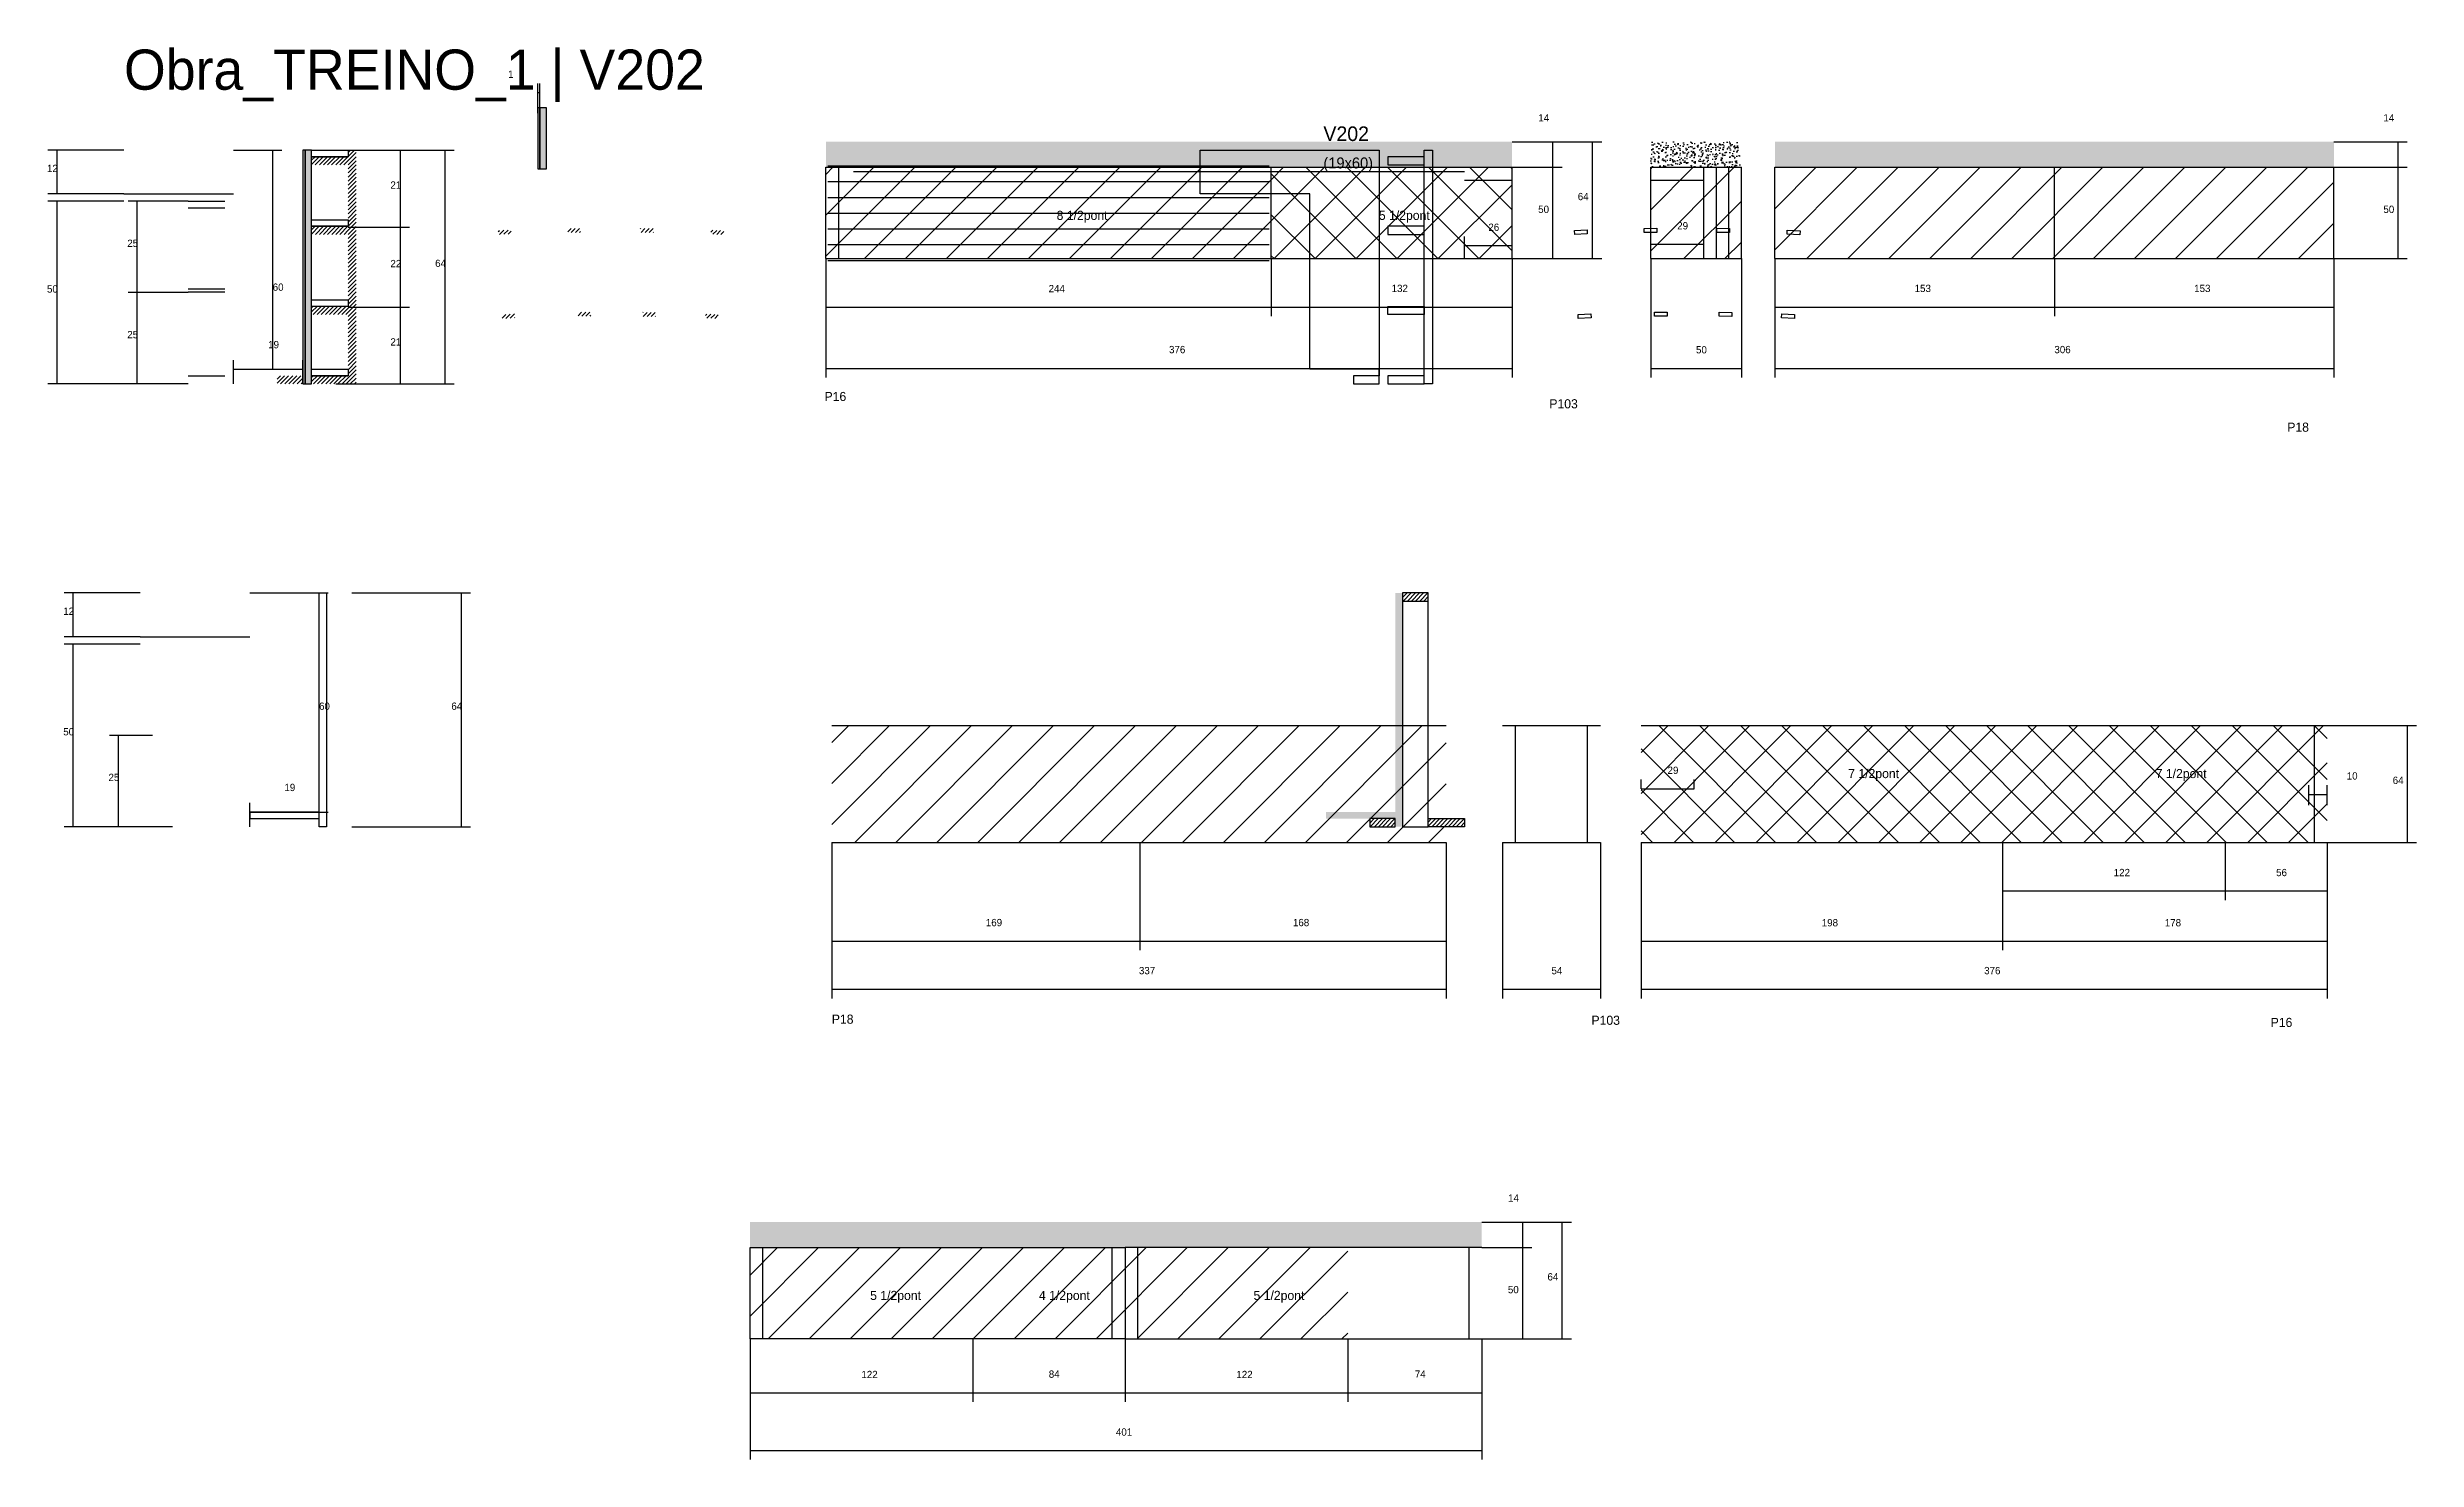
# Model space of a CAD drawing. Header units: metres. Extents: x -41 to 34800, y -36000 to 1848.
# Drawn here: x 14538 to 15836, y -8010 to -7237 of the extents above; entities that cross this region are included whole.
import ezdxf

# ---------------------------------------------------------------- set-up
doc = ezdxf.new("R2010")
doc.units = ezdxf.units.M
for name, color, linetype in [('CONCRETO', 251, 'Continuous'), ('COTA', 4, 'Continuous'), ('Cota Seção (2x)', 4, 'Continuous'), ('Hachura', 253, 'Continuous'), ('LABEL_ID', 3, 'Continuous'), ('Madeira', 126, 'Continuous'), ('NOMENCLATURA', 7, 'Continuous'), ('Painéis', 200, 'Continuous'), ('REAPROVEITAMENTO', 251, 'Continuous'), ('SARR_2.2x7', 40, 'Continuous'), ('Texto Seção', 7, 'Continuous')]:
    doc.layers.add(name, color=color, linetype=linetype)

msp = doc.modelspace()

# ---------------------------------------------------------------- texts
at = {"layer": 'COTA'}
for s, p in [('1', (14790.5, -7253.5)), ('14', (15355.1, -7277.4)), ('14', (15818.2, -7277.4)), ('12', (14537.8, -7305.1)), ('21', (14726, -7314.2)), ('64', (15376.7, -7320.5)), ('50', (15355, -7327.5)), ('50', (15818.2, -7327.5)), ('25', (14581.8, -7346.1)), ('22', (14726, -7357.2)), ('64', (14750.5, -7357.1)), ('50', (14537.8, -7371.1)), ('244', (15086.7, -7370.9)), ('132', (15274.7, -7370.8)), ('153', (15561.3, -7370.8)), ('153', (15714.5, -7370.8)), ('25', (14581.8, -7396.1)), ('21', (14726, -7400.1)), ('376', (15152.7, -7404.3)), ('50', (15441.5, -7404.4)), ('306', (15637.9, -7404.3)), ('12', (14546.7, -7547.6)), ('64', (14759.4, -7599.6)), ('50', (14546.7, -7613.6)), ('25', (14571.5, -7638.6)), ('64', (15823.3, -7640.2)), ('122', (15670.4, -7690.7)), ('56', (15759.4, -7690.7)), ('169', (15052.3, -7718.1)), ('168', (15220.6, -7718.1)), ('198', (15510.4, -7718.2)), ('178', (15698.4, -7718.2)), ('337', (15136.2, -7744.4)), ('54', (15362.3, -7744.4)), ('376', (15599.4, -7744.4)), ('14', (15338.5, -7869)), ('50', (15338.4, -7919.1)), ('64', (15360.1, -7912.1)), ('122', (14984.1, -7965.6)), ('84', (15086.8, -7965.4)), ('122', (15189.6, -7965.6))]:
    msp.add_text(s, height=4, dxfattribs=at).set_placement(p)
at = {"layer": 'Cota Seção (2x)'}
for s, p in [('26', (15327.7, -7337.3)), ('29', (15431.2, -7336.5)), ('60', (14661.5, -7370.1)), ('19', (14659, -7401.6)), ('60', (14686.9, -7599.6)), ('29', (15425.9, -7634.7)), ('10', (15798.1, -7637.8)), ('19', (14667.9, -7644.1)), ('74', (15287.4, -7965.4)), ('401', (15123.6, -7997.1))]:
    msp.add_text(s, height=4, dxfattribs=at).set_placement(p)
at = {"layer": 'LABEL_ID'}
msp.add_text('Obra_TREINO_1 | V202', height=22, dxfattribs=at).set_placement((14580, -7260))
at = {"layer": 'NOMENCLATURA'}
for s, p in [('8 1/2pont', (15091.1, -7331.3)), ('5 1/2pont', (15267.7, -7331.3)), ('P16', (14963.9, -7430.5)), ('P103', (15361.1, -7434.5)), ('P18', (15765.5, -7447.3)), ('7 1/2pont', (15524.9, -7637)), ('7 1/2pont', (15693.4, -7637)), ('P18', (14967.9, -7771.5)), ('P103', (15384.2, -7772.1)), ('P16', (15756.4, -7773.3)), ('5 1/2pont', (14988.9, -7922.8)), ('4 1/2pont', (15081.4, -7922.8)), ('5 1/2pont', (15199, -7922.8))]:
    msp.add_text(s, height=5, dxfattribs=at).set_placement(p)
at = {"layer": 'Texto Seção'}
for s, height, p in [('V202', 8, (15237.3, -7288.1)), ('(19x60)', 6, (15237.3, -7303.1))]:
    msp.add_text(s, height=height, dxfattribs=at).set_placement(p)

# ---------------------------------------------------------------- hatches: boundary and pattern name
at = {"layer": 'COTA'}
h = msp.add_hatch(dxfattribs=at)
h.set_pattern_fill('AR-CONC', scale=0.03)
h.paths.add_polyline_path([(15340.7, -7288.5), (15340.7, -7302.5), (15340.7, -7302.5), (14964.7, -7302.5), (14964.7, -7302.5), (14964.7, -7288.5), (14964.7, -7288.5), (15340.7, -7288.5)])
h = msp.add_hatch(dxfattribs=at)
h.set_pattern_fill('AR-CONC', scale=0.03)
h.paths.add_polyline_path([(15465.7, -7288.5), (15416.7, -7288.5), (15416.7, -7288.5), (15416.7, -7302.5), (15416.7, -7302.5), (15465.7, -7302.5), (15465.7, -7302.5), (15465.7, -7288.5)])
h = msp.add_hatch(dxfattribs=at)
h.set_pattern_fill('AR-CONC', scale=0.03)
h.paths.add_polyline_path([(15791.1, -7302.5), (15791.1, -7288.5), (15484.7, -7288.5), (15484.7, -7302.5)])
h = msp.add_hatch(dxfattribs=at)
h.set_pattern_fill('AR-CONC', scale=0.03)
h.paths.add_polyline_path([(15324.1, -7880.1), (14923.1, -7880.1), (14923.1, -7880.1), (14923.1, -7894.1), (14923.1, -7894.1), (15324.1, -7894.1), (15324.1, -7894.1), (15324.1, -7880.1)])
at = {"layer": 'Hachura'}
h = msp.add_hatch(color=8, dxfattribs=at)
h.dxf.hatch_style = 1
h.paths.add_polyline_path([(14811.5, -7270), (14807.9, -7270), (14807.9, -7270), (14807.9, -7303.3), (14807.9, -7303.3), (14811.5, -7303.3), (14811.5, -7303.3), (14811.5, -7270)])
h = msp.add_hatch(color=8, dxfattribs=at)
h.dxf.hatch_style = 1
h.paths.add_polyline_path([(14682.8, -7293.1), (14679.2, -7293.1), (14679.2, -7293.1), (14679.2, -7421.1), (14679.2, -7421.1), (14682.8, -7421.1), (14682.8, -7421.1), (14682.8, -7293.1)])
h = msp.add_hatch(dxfattribs=at)
h.set_pattern_fill('ANSI31', scale=0.5)
h.paths.add_polyline_path([(14702.8, -7301.1), (14702.8, -7296.7), (14702.8, -7296.7), (14682.8, -7296.7), (14682.8, -7296.7), (14682.8, -7301.1), (14682.8, -7301.1), (14702.8, -7301.1)])
h = msp.add_hatch(dxfattribs=at)
h.set_pattern_fill('ANSI31', scale=0.5)
h.paths.add_polyline_path([(14702.8, -7293.1), (14707.2, -7293.1), (14707.2, -7293.1), (14707.2, -7421.1), (14707.2, -7421.1), (14702.8, -7421.1), (14702.8, -7421.1), (14702.8, -7293.1)])
h = msp.add_hatch(dxfattribs=at)
h.set_pattern_fill('ANSI31', scale=0.5)
h.paths.add_polyline_path([(14702.8, -7339.2), (14702.8, -7334.8), (14702.8, -7334.8), (14682.8, -7334.8), (14682.8, -7334.8), (14682.8, -7339.2), (14682.8, -7339.2), (14702.8, -7339.2)])
h = msp.add_hatch(dxfattribs=at)
h.set_pattern_fill('ANSI31', scale=0.5)
h.paths.add_polyline_path([(14785.2, -7339.3), (14785.1, -7337.1), (14785.1, -7337.1), (14792.1, -7336.8), (14792.1, -7336.8), (14792.1, -7339), (14792.1, -7339), (14785.2, -7339.3)])
h = msp.add_hatch(dxfattribs=at)
h.set_pattern_fill('ANSI31', scale=0.5)
h.paths.add_polyline_path([(14823.2, -7338.2), (14823.2, -7336), (14823.2, -7336), (14830.2, -7335.9), (14830.2, -7335.9), (14830.2, -7338.1), (14830.2, -7338.1), (14823.2, -7338.2)])
h = msp.add_hatch(dxfattribs=at)
h.set_pattern_fill('ANSI31', scale=0.5)
h.paths.add_polyline_path([(14863.1, -7338.1), (14863.1, -7335.9), (14863.1, -7335.9), (14870.1, -7336), (14870.1, -7336), (14870.1, -7338.2), (14870.1, -7338.2), (14863.1, -7338.1)])
h = msp.add_hatch(dxfattribs=at)
h.set_pattern_fill('ANSI31', scale=0.5)
h.paths.add_polyline_path([(14901.6, -7339.1), (14901.7, -7336.9), (14901.7, -7336.9), (14908.7, -7337.2), (14908.7, -7337.2), (14908.6, -7339.4), (14908.6, -7339.4), (14901.6, -7339.1)])
h = msp.add_hatch(dxfattribs=at)
h.set_pattern_fill('ANSI31', scale=0.5)
h.paths.add_polyline_path([(14682.8, -7383.1), (14682.8, -7378.7), (14682.8, -7378.7), (14702.8, -7378.7), (14702.8, -7378.7), (14702.8, -7383.1), (14702.8, -7383.1), (14682.8, -7383.1)])
h = msp.add_hatch(dxfattribs=at)
h.set_pattern_fill('ANSI31', scale=0.5)
h.paths.add_polyline_path([(14787.2, -7385.3), (14787.1, -7383.1), (14787.1, -7383.1), (14794.1, -7382.8), (14794.1, -7382.8), (14794.2, -7385), (14794.2, -7385), (14787.2, -7385.3)])
h = msp.add_hatch(dxfattribs=at)
h.set_pattern_fill('ANSI31', scale=0.5)
h.paths.add_polyline_path([(14828.9, -7384.1), (14828.9, -7381.9), (14828.9, -7381.9), (14835.9, -7381.8), (14835.9, -7381.8), (14835.9, -7384), (14835.9, -7384), (14828.9, -7384.1)])
h = msp.add_hatch(dxfattribs=at)
h.set_pattern_fill('ANSI31', scale=0.5)
h.paths.add_polyline_path([(14864.3, -7384.1), (14864.3, -7381.9), (14864.3, -7381.9), (14871.3, -7382), (14871.3, -7382), (14871.3, -7384.2), (14871.3, -7384.2), (14864.3, -7384.1)])
h = msp.add_hatch(dxfattribs=at)
h.set_pattern_fill('ANSI31', scale=0.5)
h.paths.add_polyline_path([(14898.6, -7385), (14898.7, -7382.8), (14898.7, -7382.8), (14905.7, -7383.1), (14905.7, -7383.1), (14905.6, -7385.3), (14905.6, -7385.3), (14898.6, -7385)])
h = msp.add_hatch(dxfattribs=at)
h.set_pattern_fill('ANSI31', scale=0.5)
h.paths.add_polyline_path([(14678, -7421.1), (14678, -7416.7), (14678, -7416.7), (14664, -7416.7), (14664, -7416.7), (14664, -7421.1), (14664, -7421.1), (14678, -7421.1)])
h = msp.add_hatch(dxfattribs=at)
h.set_pattern_fill('ANSI31', scale=0.5)
h.paths.add_polyline_path([(14702.8, -7421.1), (14702.8, -7416.7), (14702.8, -7416.7), (14682.8, -7416.7), (14682.8, -7416.7), (14682.8, -7421.1), (14682.8, -7421.1), (14702.8, -7421.1)])
h = msp.add_hatch(color=8, dxfattribs=at)
h.dxf.hatch_style = 1
h.paths.add_polyline_path([(15276.7, -7535.6), (15280.7, -7535.6), (15280.7, -7535.6), (15280.7, -7663.6), (15280.7, -7663.6), (15276.7, -7663.6), (15276.7, -7663.6), (15276.7, -7535.6)])
h = msp.add_hatch(dxfattribs=at)
h.set_pattern_fill('ANSI31', scale=0.5)
h.paths.add_polyline_path([(15294.7, -7540), (15294.7, -7535.6), (15294.7, -7535.6), (15280.7, -7535.6), (15280.7, -7535.6), (15280.7, -7540), (15280.7, -7540), (15294.7, -7540)])
h = msp.add_hatch(color=8, dxfattribs=at)
h.dxf.hatch_style = 1
h.paths.add_polyline_path([(15276.7, -7659.2), (15276.7, -7655.6), (15276.7, -7655.6), (15238.7, -7655.6), (15238.7, -7655.6), (15238.7, -7659.2), (15238.7, -7659.2), (15276.7, -7659.2)])
h = msp.add_hatch(dxfattribs=at)
h.set_pattern_fill('ANSI31', scale=0.5)
h.paths.add_polyline_path([(15276.7, -7663.6), (15276.7, -7659.2), (15276.7, -7659.2), (15262.7, -7659.2), (15262.7, -7659.2), (15262.7, -7663.6), (15262.7, -7663.6), (15276.7, -7663.6)])
h = msp.add_hatch(dxfattribs=at)
h.set_pattern_fill('ANSI31', scale=0.5)
h.paths.add_polyline_path([(15294.7, -7663.6), (15294.7, -7659.2), (15294.7, -7659.2), (15314.7, -7659.2), (15314.7, -7659.2), (15314.7, -7663.6), (15314.7, -7663.6), (15294.7, -7663.6)])
at = {"layer": 'REAPROVEITAMENTO'}
h = msp.add_hatch(dxfattribs=at)
h.set_pattern_fill('ANSI31', scale=5)
h.paths.add_polyline_path([(14964.7, -7302.5), (14964.7, -7352.5), (14964.7, -7352.5), (15208.7, -7352.5), (15208.7, -7352.5), (15208.7, -7302.5), (15208.7, -7302.5), (14964.7, -7302.5)])
h = msp.add_hatch(dxfattribs=at)
h.set_pattern_fill('ANSI37', scale=5)
h.paths.add_polyline_path([(15208.7, -7302.5), (15208.7, -7352.5), (15208.7, -7352.5), (15340.7, -7352.5), (15340.7, -7352.5), (15340.7, -7302.5), (15340.7, -7302.5), (15208.7, -7302.5)])
h = msp.add_hatch(dxfattribs=at)
h.set_pattern_fill('ANSI31', scale=5)
h.paths.add_polyline_path([(15416.7, -7302.5), (15416.7, -7352.5), (15416.7, -7352.5), (15466.4, -7352.5), (15466.4, -7352.5), (15466.4, -7302.5), (15466.4, -7302.5), (15416.7, -7302.5)])
h = msp.add_hatch(dxfattribs=at)
h.set_pattern_fill('ANSI31', scale=5)
h.paths.add_polyline_path([(15484.7, -7302.5), (15484.7, -7352.5), (15484.7, -7352.5), (15791.1, -7352.5), (15791.1, -7352.5), (15791.1, -7302.5), (15791.1, -7302.5), (15484.7, -7302.5)])
h = msp.add_hatch(dxfattribs=at)
h.set_pattern_fill('ANSI31', scale=5)
h.paths.add_polyline_path([(14967.9, -7608.2), (14967.9, -7672.2), (14967.9, -7672.2), (15304.5, -7672.2), (15304.5, -7672.2), (15304.5, -7608.2), (15304.5, -7608.2), (14967.9, -7608.2)])
h = msp.add_hatch(dxfattribs=at)
h.set_pattern_fill('ANSI37', scale=5)
h.paths.add_polyline_path([(15411.4, -7608.2), (15411.4, -7672.2), (15411.4, -7672.2), (15787.4, -7672.2), (15787.4, -7672.2), (15787.4, -7608.2), (15787.4, -7608.2), (15411.4, -7608.2)])
h = msp.add_hatch(dxfattribs=at)
h.set_pattern_fill('ANSI31', scale=5)
h.paths.add_polyline_path([(14923.1, -7894.1), (14923.1, -7944.1), (14923.1, -7944.1), (15250.6, -7944.1), (15250.6, -7944.1), (15250.6, -7894.1), (15250.6, -7894.1), (14923.1, -7894.1)])

# ---------------------------------------------------------------- linework, layer by layer
at = {"layer": 'CONCRETO'}
msp.add_lwpolyline([(15229.8, -7317.1), (15169.8, -7317.1), (15169.8, -7293.1), (15229.8, -7293.1), (15229.8, -7293.1), (15267.8, -7293.1), (15267.8, -7416.7), (15267.8, -7416.7), (15267.8, -7413.1), (15229.8, -7413.1)], close=True, dxfattribs=at)
at = {"layer": 'COTA'}
for p, q in [((14806.7, -7272.8), (14806.7, -7256.5)), ((14807.9, -7272.8), (14807.9, -7256.5)), ((14806.7, -7261.5), (14807.9, -7261.5)), ((14580, -7293.1), (14538.3, -7293.1)), ((14543.3, -7317.1), (14543.3, -7293.1)), ((14696, -7293.1), (14761, -7293.1)), ((14702.8, -7293.1), (14736.5, -7293.1)), ((14731.5, -7335.2), (14731.5, -7293.1)), ((14756, -7421.1), (14756, -7293.1)), ((15340.7, -7288.5), (15368.1, -7288.5)), ((15340.7, -7288.5), (15389.8, -7288.5)), ((15363.1, -7302.5), (15363.1, -7288.5)), ((15384.8, -7352.5), (15384.8, -7288.5)), ((15791.1, -7288.5), (15831.3, -7288.5)), ((15826.3, -7302.5), (15826.3, -7288.5)), ((15340.7, -7302.5), (15368.1, -7302.5)), ((15340.7, -7302.5), (15368.1, -7302.5)), ((15363.1, -7352.5), (15363.1, -7302.5)), ((15791.1, -7302.5), (15831.3, -7302.5)), ((15791.1, -7302.5), (15831.3, -7302.5)), ((15826.3, -7352.5), (15826.3, -7302.5)), ((14580, -7317.1), (14538.3, -7317.1)), ((14580, -7321.1), (14538.3, -7321.1)), ((14543.3, -7421.1), (14543.3, -7321.1)), ((14615.2, -7321.1), (14582.3, -7321.1)), ((14587.3, -7371.1), (14587.3, -7321.1)), ((14702.8, -7335.2), (14736.5, -7335.2)), ((14702.8, -7335.2), (14736.5, -7335.2)), ((14731.5, -7379.1), (14731.5, -7335.2)), ((14964.7, -7352.5), (14964.7, -7384)), ((14964.7, -7352.5), (14964.7, -7417.6)), ((15208.7, -7352.5), (15208.7, -7384)), ((15208.7, -7352.5), (15208.7, -7384)), ((15340.7, -7352.5), (15340.7, -7384)), ((15340.7, -7352.5), (15340.7, -7417.6)), ((15340.7, -7352.5), (15368.1, -7352.5)), ((15340.7, -7352.5), (15389.8, -7352.5)), ((15416.7, -7352.5), (15416.7, -7417.6)), ((15466.4, -7352.5), (15466.4, -7417.6)), ((15484.7, -7352.5), (15484.7, -7384)), ((15484.7, -7352.5), (15484.7, -7417.6)), ((15637.9, -7352.5), (15637.9, -7384)), ((15637.9, -7352.5), (15637.9, -7384)), ((15791.1, -7352.5), (15791.1, -7384)), ((15791.1, -7352.5), (15831.3, -7352.5)), ((15791.1, -7352.5), (15791.1, -7417.6)), ((14615.2, -7371.1), (14582.3, -7371.1)), ((14615.2, -7371.1), (14582.3, -7371.1)), ((14587.3, -7421.1), (14587.3, -7371.1)), ((14702.8, -7379.1), (14736.5, -7379.1)), ((14702.8, -7379.1), (14736.5, -7379.1)), ((14731.5, -7421.1), (14731.5, -7379.1)), ((14964.7, -7379), (15208.7, -7379)), ((15208.7, -7379), (15340.7, -7379)), ((15484.7, -7379), (15637.9, -7379)), ((15637.9, -7379), (15791.1, -7379)), ((14964.7, -7412.6), (15340.7, -7412.6)), ((15416.7, -7412.6), (15466.4, -7412.6)), ((15484.7, -7412.6), (15791.1, -7412.6)), ((14590.8, -7421.1), (14538.3, -7421.1)), ((14615.2, -7421.1), (14582.3, -7421.1)), ((14696, -7421.1), (14761, -7421.1)), ((14702.8, -7421.1), (14736.5, -7421.1)), ((14588.9, -7535.6), (14547.2, -7535.6)), ((14552.2, -7559.6), (14552.2, -7535.6)), ((14704.9, -7535.6), (14769.9, -7535.6)), ((14764.9, -7663.6), (14764.9, -7535.6)), ((14588.9, -7559.6), (14547.2, -7559.6)), ((14588.9, -7563.6), (14547.2, -7563.6)), ((14552.2, -7663.6), (14552.2, -7563.6)), ((15787.4, -7608.2), (15836.4, -7608.2)), ((15831.4, -7672.2), (15831.4, -7608.2)), ((14595.6, -7613.6), (14572, -7613.6)), ((14577, -7663.6), (14577, -7613.6)), ((14606.5, -7663.6), (14547.2, -7663.6)), ((14595.6, -7663.6), (14572, -7663.6)), ((14704.9, -7663.6), (14769.9, -7663.6)), ((14967.9, -7672.2), (14967.9, -7731.3)), ((14967.9, -7672.2), (14967.9, -7757.6)), ((15136.7, -7672.2), (15136.7, -7731.3)), ((15136.7, -7672.2), (15136.7, -7731.3)), ((15304.5, -7672.2), (15304.5, -7731.3)), ((15304.5, -7672.2), (15304.5, -7757.6)), ((15335.5, -7672.2), (15335.5, -7757.6)), ((15389.1, -7672.2), (15389.1, -7757.6)), ((15411.4, -7672.2), (15411.4, -7731.3)), ((15411.4, -7672.2), (15411.4, -7757.6)), ((15609.4, -7672.2), (15609.4, -7731.3)), ((15609.4, -7672.2), (15609.4, -7703.8)), ((15609.4, -7672.2), (15609.4, -7731.3)), ((15731.4, -7672.2), (15731.4, -7703.8)), ((15731.4, -7672.2), (15731.4, -7703.8)), ((15787.4, -7672.2), (15787.4, -7703.8)), ((15787.4, -7672.2), (15787.4, -7731.3)), ((15787.4, -7672.2), (15787.4, -7757.6)), ((15787.4, -7672.2), (15836.4, -7672.2)), ((15609.4, -7698.8), (15731.4, -7698.8)), ((15731.4, -7698.8), (15787.4, -7698.8)), ((14967.9, -7726.3), (15136.7, -7726.3)), ((15136.7, -7726.3), (15304.5, -7726.3)), ((15411.4, -7726.3), (15609.4, -7726.3)), ((15609.4, -7726.3), (15787.4, -7726.3)), ((14967.9, -7752.6), (15304.5, -7752.6)), ((15335.5, -7752.6), (15389.1, -7752.6)), ((15411.4, -7752.6), (15787.4, -7752.6)), ((15324.1, -7880.1), (15351.5, -7880.1)), ((15324.1, -7880.1), (15373.2, -7880.1)), ((15346.5, -7894.1), (15346.5, -7880.1)), ((15368.2, -7944.1), (15368.2, -7880.1)), ((15324.1, -7894.1), (15351.5, -7894.1)), ((15324.1, -7894.1), (15351.5, -7894.1)), ((15346.5, -7944.1), (15346.5, -7894.1)), ((14923.1, -7944.1), (14923.1, -7978.6)), ((15045.1, -7944.1), (15045.1, -7978.6)), ((15045.1, -7944.1), (15045.1, -7978.6)), ((15128.6, -7944.1), (15128.6, -7978.6)), ((15128.6, -7944.1), (15128.6, -7978.6)), ((15250.6, -7944.1), (15250.6, -7978.6)), ((15324.1, -7944.1), (15351.5, -7944.1)), ((15324.1, -7944.1), (15373.2, -7944.1)), ((14923.1, -7973.6), (15045.1, -7973.6)), ((15045.1, -7973.6), (15128.6, -7973.6)), ((15128.6, -7973.6), (15250.6, -7973.6))]:
    msp.add_line(p, q, dxfattribs=at)
at = {"layer": 'Cota Seção (2x)'}
for p, q in [((14640, -7293.1), (14666.5, -7293.1)), ((14661.5, -7413.1), (14661.5, -7293.1)), ((15314.7, -7352.5), (15314.7, -7340.4)), ((15314.7, -7345.4), (15340.7, -7345.4)), ((15340.7, -7352.5), (15340.7, -7340.4)), ((15416.7, -7352.5), (15416.7, -7339.5)), ((15416.7, -7344.5), (15445.7, -7344.5)), ((15445.7, -7352.5), (15445.7, -7339.5)), ((14640, -7421.1), (14640, -7408.1)), ((14640, -7413.1), (14666.5, -7413.1)), ((14640, -7413.1), (14678, -7413.1)), ((14678, -7421.1), (14678, -7408.1)), ((14648.9, -7535.6), (14691.9, -7535.6)), ((14686.9, -7655.6), (14686.9, -7535.6)), ((15411.4, -7642.8), (15411.4, -7637.8)), ((15411.4, -7642.8), (15440.4, -7642.8)), ((15440.4, -7642.8), (15440.4, -7637.8)), ((15777.4, -7651.8), (15777.4, -7640.9)), ((15777.4, -7645.9), (15787.4, -7645.9)), ((15787.4, -7651.8), (15787.4, -7640.9)), ((14648.9, -7663.6), (14648.9, -7650.6)), ((14648.9, -7655.6), (14691.9, -7655.6)), ((14648.9, -7655.6), (14686.9, -7655.6)), ((14686.9, -7663.6), (14686.9, -7650.6)), ((14923.1, -7944.1), (14923.1, -8010.2)), ((15250.6, -7944.1), (15250.6, -7978.6)), ((15324.1, -7944.1), (15324.1, -8010.2)), ((15324.1, -7944.1), (15324.1, -7978.6)), ((15250.6, -7973.6), (15324.1, -7973.6)), ((14923.1, -8005.2), (15324.1, -8005.2))]:
    msp.add_line(p, q, dxfattribs=at)
at = {"layer": 'Madeira'}
for points in [[(15292.6, -7301.1), (15292.6, -7296.7), (15272.6, -7296.7), (15272.6, -7301.1)], [(15292.6, -7293.1), (15297, -7293.1), (15297, -7421.1), (15292.6, -7421.1)], [(15292.6, -7339.2), (15292.6, -7334.8), (15272.6, -7334.8), (15272.6, -7339.2)], [(15375, -7339.3), (15374.9, -7337.1), (15381.9, -7336.8), (15381.9, -7339)], [(15413, -7338.2), (15413, -7336), (15420, -7335.9), (15420, -7338.1)], [(15452.9, -7338.1), (15452.9, -7335.9), (15459.9, -7336), (15459.9, -7338.2)], [(15491.4, -7339.1), (15491.5, -7336.9), (15498.5, -7337.2), (15498.4, -7339.4)], [(15272.6, -7383.1), (15272.6, -7378.7), (15292.6, -7378.7), (15292.6, -7383.1)], [(15377, -7385.3), (15376.9, -7383.1), (15383.9, -7382.8), (15384, -7385)], [(15418.7, -7384.1), (15418.7, -7381.9), (15425.7, -7381.8), (15425.7, -7384)], [(15454.1, -7384.1), (15454.1, -7381.9), (15461.1, -7382), (15461.1, -7384.2)], [(15488.4, -7385), (15488.5, -7382.8), (15495.5, -7383.1), (15495.4, -7385.3)], [(15267.8, -7421.1), (15267.8, -7416.7), (15253.8, -7416.7), (15253.8, -7421.1)], [(15292.6, -7421.1), (15292.6, -7416.7), (15272.6, -7416.7), (15272.6, -7421.1)], [(15294.7, -7540), (15294.7, -7535.6), (15280.7, -7535.6), (15280.7, -7540)], [(15294.7, -7535.6), (15280.7, -7535.6), (15280.7, -7663.6), (15294.7, -7663.6)], [(15276.7, -7663.6), (15276.7, -7659.2), (15262.7, -7659.2), (15262.7, -7663.6)], [(15294.7, -7663.6), (15294.7, -7659.2), (15314.7, -7659.2), (15314.7, -7663.6)]]:
    msp.add_lwpolyline(points, close=True, dxfattribs=at)
at = {"layer": 'Painéis'}
for p, q in [((14682.8, -7293.1), (14702.8, -7293.1)), ((14682.8, -7296.7), (14702.8, -7296.7)), ((14964.7, -7302.5), (15340.7, -7302.5)), ((14964.7, -7352.5), (14964.7, -7302.5)), ((15208.7, -7352.5), (15208.7, -7302.5)), ((15340.7, -7352.5), (15340.7, -7302.5)), ((15416.7, -7302.5), (15466.4, -7302.5)), ((15416.7, -7352.5), (15416.7, -7302.5)), ((15466.4, -7352.5), (15466.4, -7302.5)), ((15484.7, -7302.5), (15791.1, -7302.5)), ((15484.7, -7352.5), (15484.7, -7302.5)), ((15637.9, -7352.5), (15637.9, -7302.5)), ((15791.1, -7352.5), (15791.1, -7302.5)), ((14580, -7317.1), (14640, -7317.1)), ((14615.2, -7321.1), (14635.2, -7321.1)), ((14615.2, -7324.7), (14635.2, -7324.7)), ((14682.8, -7331.2), (14702.8, -7331.2)), ((14682.8, -7334.8), (14702.8, -7334.8)), ((14964.7, -7352.5), (15340.7, -7352.5)), ((15416.7, -7352.5), (15466.4, -7352.5)), ((15484.7, -7352.5), (15791.1, -7352.5)), ((14615.2, -7369.1), (14635.2, -7369.1)), ((14615.2, -7370.7), (14635.2, -7370.7)), ((14615.2, -7416.7), (14635.2, -7416.7)), ((14682.8, -7416.7), (14702.8, -7416.7)), ((14588.9, -7559.6), (14648.9, -7559.6)), ((14967.9, -7608.2), (15304.5, -7608.2)), ((15335.5, -7608.2), (15389.1, -7608.2)), ((15411.4, -7608.2), (15787.4, -7608.2)), ((14648.9, -7655.6), (14686.9, -7655.6)), ((14967.9, -7672.2), (15304.5, -7672.2)), ((15335.5, -7672.2), (15389.1, -7672.2)), ((15411.4, -7672.2), (15787.4, -7672.2))]:
    msp.add_line(p, q, dxfattribs=at)
for points in [[(14807.9, -7270), (14806.7, -7270), (14806.7, -7303.3), (14807.9, -7303.3)], [(14811.5, -7270), (14807.9, -7270), (14807.9, -7303.3), (14811.5, -7303.3)], [(14679.2, -7293.1), (14678, -7293.1), (14678, -7421.1), (14679.2, -7421.1)], [(14682.8, -7293.1), (14679.2, -7293.1), (14679.2, -7421.1), (14682.8, -7421.1)], [(14702.8, -7296.7), (14682.8, -7296.7), (14682.8, -7293.1), (14702.8, -7293.1)], [(14702.8, -7334.8), (14682.8, -7334.8), (14682.8, -7331.2), (14702.8, -7331.2)], [(14702.8, -7378.7), (14682.8, -7378.7), (14682.8, -7375.1), (14702.8, -7375.1)], [(14702.8, -7416.7), (14682.8, -7416.7), (14682.8, -7413.1), (14702.8, -7413.1)], [(14686.9, -7535.6), (14690.9, -7535.6), (14690.9, -7663.6), (14686.9, -7663.6)], [(14686.9, -7659.2), (14686.9, -7655.6), (14648.9, -7655.6), (14648.9, -7659.2)], [(14923.1, -7894.1), (15128.6, -7894.1), (15128.6, -7944.1), (14923.1, -7944.1)]]:
    msp.add_lwpolyline(points, close=True, dxfattribs=at)
msp.add_lwpolyline([(15324.1, -7894.1), (15128.6, -7894.1), (15128.6, -7944.1), (15324.1, -7944.1)], dxfattribs=at)
at = {"layer": 'SARR_2.2x7'}
for p, q in [((14965.7, -7301.7), (15207.5, -7301.7)), ((14971.7, -7352.5), (14971.7, -7302.5)), ((14979.7, -7304.7), (15208.7, -7304.7)), ((15208.7, -7304.7), (15314.7, -7304.7)), ((15314.7, -7309.5), (15340.7, -7309.5)), ((15416.7, -7309.5), (15445.7, -7309.5)), ((15445.7, -7352.5), (15445.7, -7302.5)), ((15452.7, -7352.5), (15452.7, -7302.5)), ((15459.4, -7352.5), (15459.4, -7302.5)), ((14965.7, -7310.3), (15207.5, -7310.3)), ((14965.7, -7319), (15207.5, -7319)), ((14965.7, -7327.6), (15207.5, -7327.6)), ((14965.7, -7336.2), (15207.5, -7336.2)), ((14965.7, -7344.8), (15207.5, -7344.8)), ((14965.7, -7353.5), (15207.5, -7353.5)), ((15342.5, -7672.2), (15342.5, -7608.2)), ((15382.1, -7672.2), (15382.1, -7608.2)), ((15780.4, -7672.2), (15780.4, -7608.2)), ((14930.1, -7944.1), (14930.1, -7894.1)), ((15121.6, -7944.1), (15121.6, -7894.1)), ((15135.6, -7944.1), (15135.6, -7894.1)), ((15317.1, -7944.1), (15317.1, -7894.1))]:
    msp.add_line(p, q, dxfattribs=at)

msp.set_redraw_order([(e.dxf.handle, doc.entitydb.next_handle()) for e in msp.query("TEXT MTEXT ATTDEF DIMENSION ARC_DIMENSION")])  # texts and dimensions are drawn at this point

doc.saveas('drawing.dxf')
